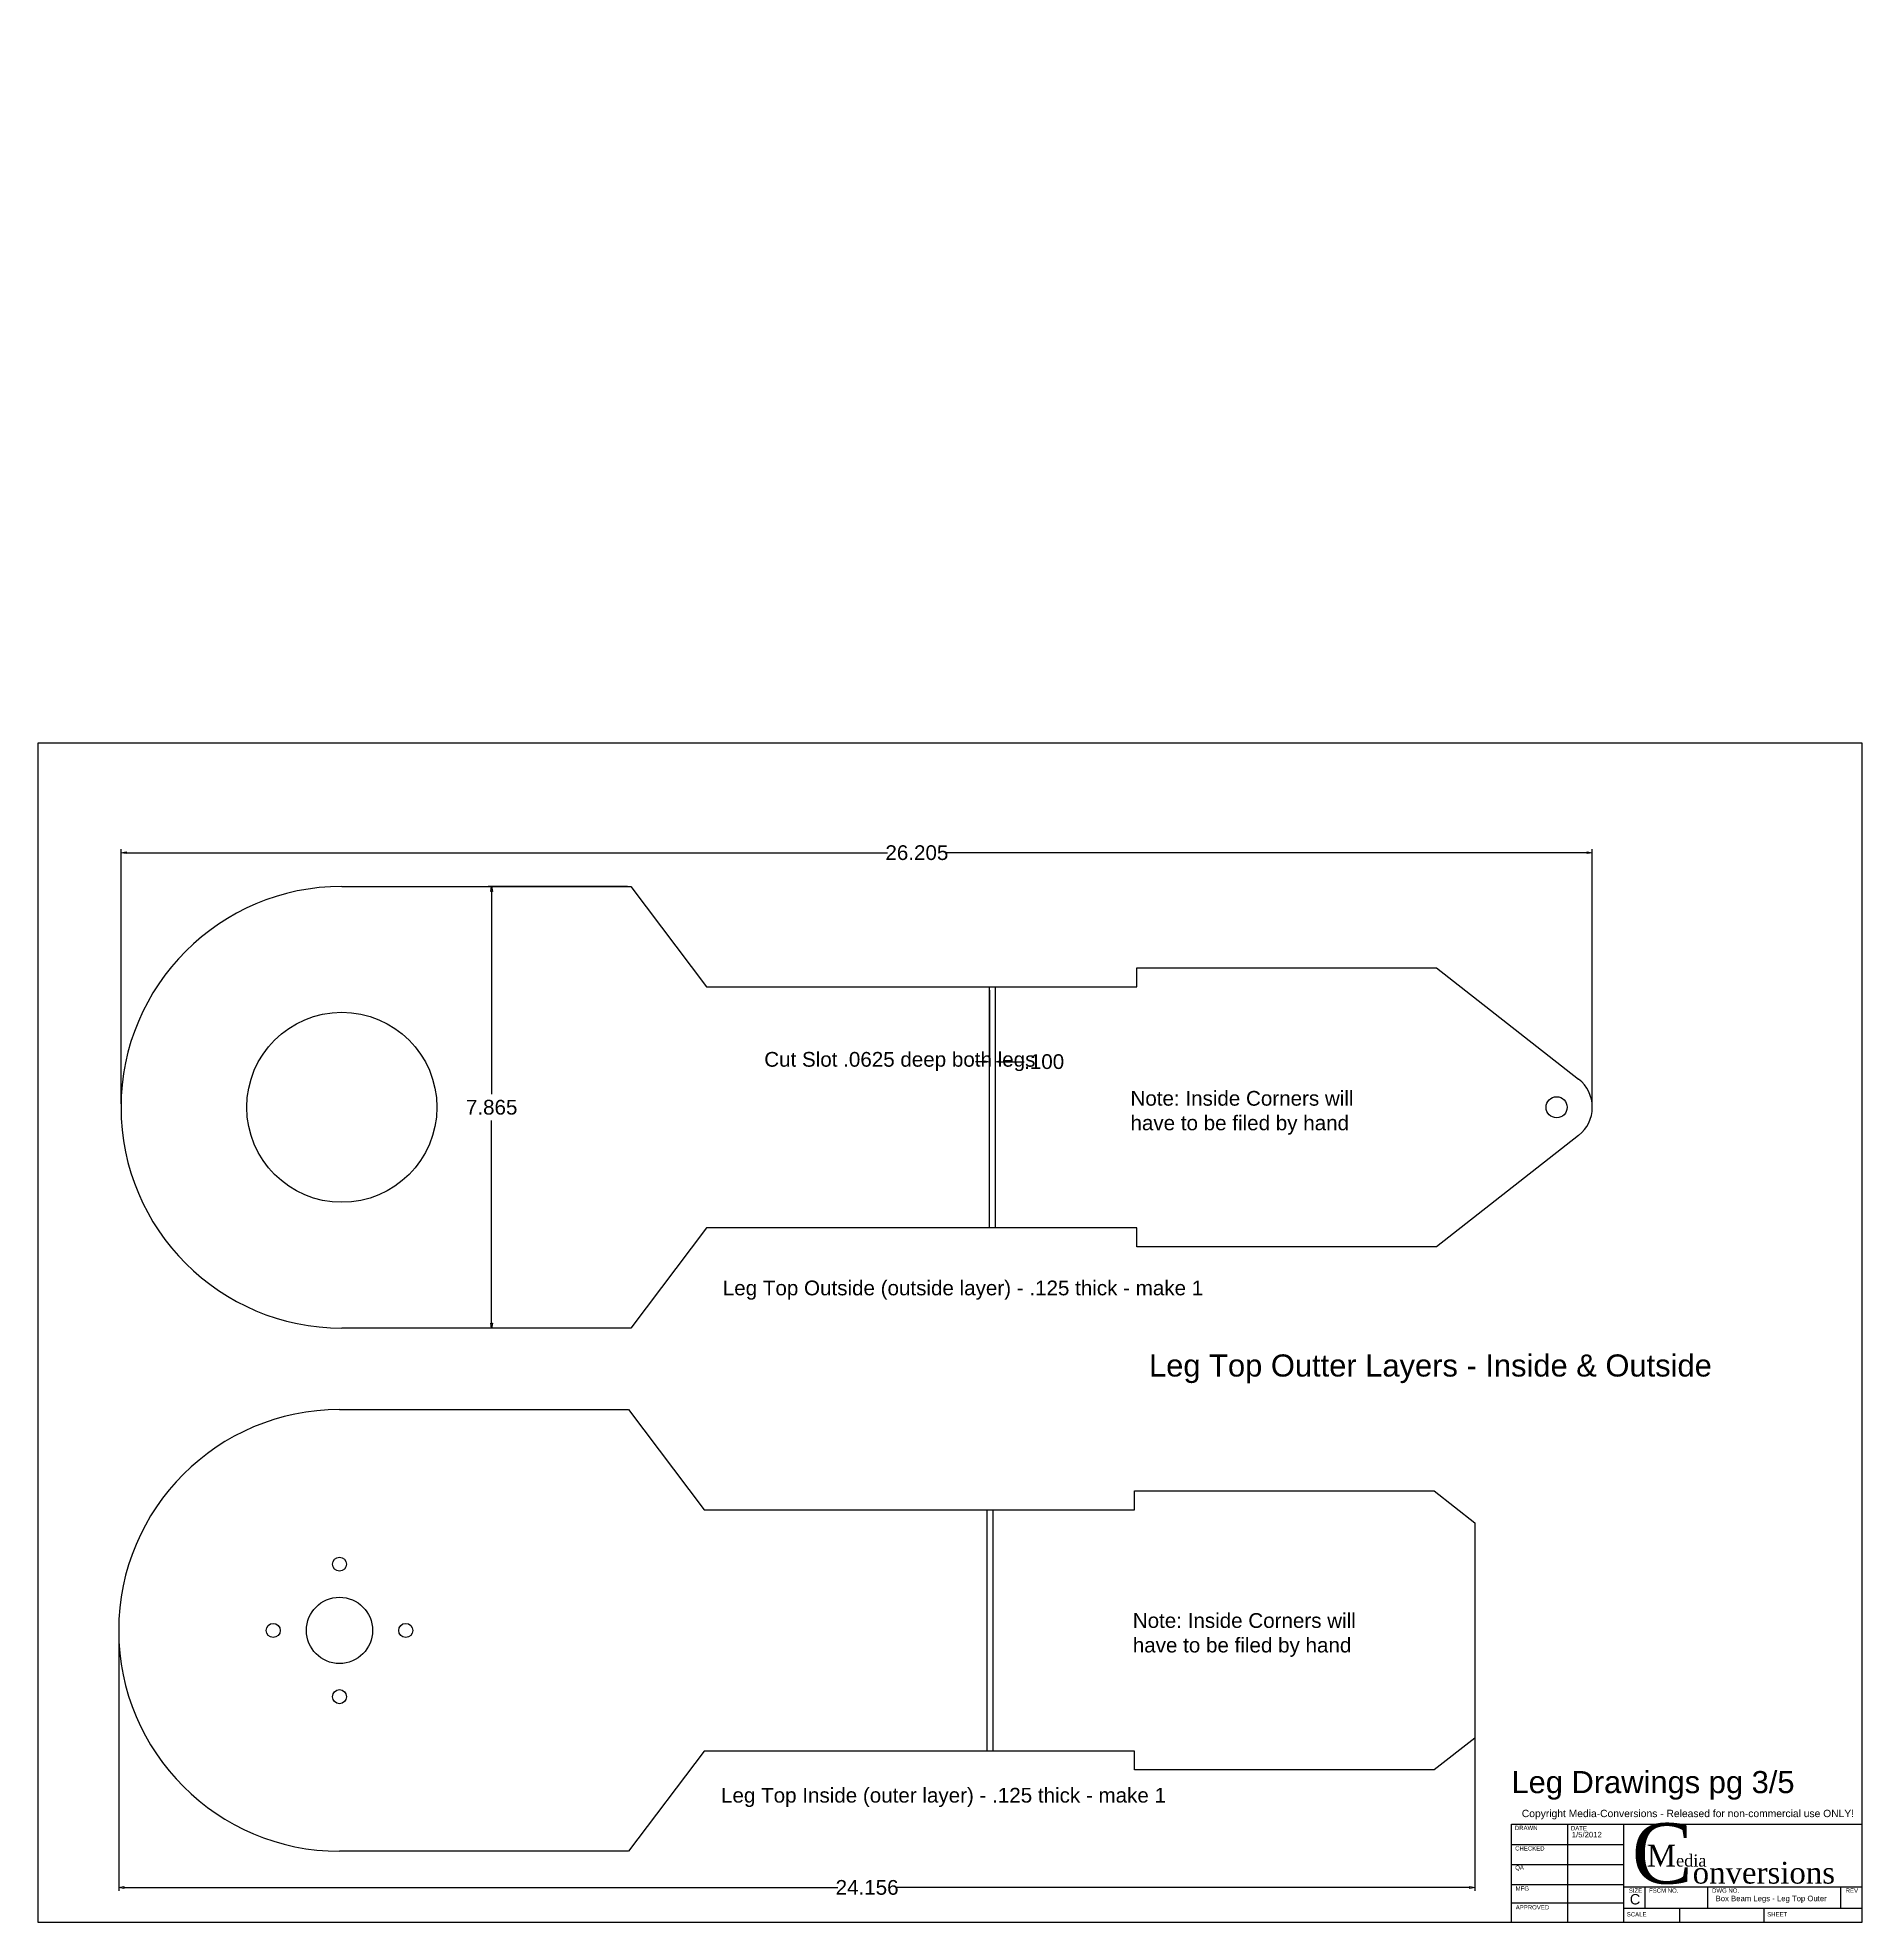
# Model space of a CAD drawing. Extents: x 0 to 32.5, y 0 to 33.6.
import ezdxf

# ---------------------------------------------------------------- set-up
doc = ezdxf.new("R2010")
doc.units = 0
doc.header["$MEASUREMENT"] = 0
for name, color, linetype in [('CONTINUOUS', 7, 'CONTINUOUS'), ('DIMENSIONS', 7, 'CONTINUOUS'), ('VISIBLE', 7, 'CONTINUOUS')]:
    doc.layers.add(name, color=color, linetype=linetype)
doc.dimstyles.get("Standard").update_dxf_attribs({"dimtxt": 0.18, "dimasz": 0.18, "dimexe": 0.18, "dimexo": 0.0625, "dimgap": 0.09, "dimtad": 0, "dimtih": 1, "dimtoh": 1, "dimdec": 4, "dimzin": 0, "dimtxsty": 'STANDARD', "dimcen": 0.09, "dimazin": 3, "dimtfac": 1, "dimtdec": 4, "dimtofl": 0, "dimtmove": 0, "dimatfit": 3, "dimtolj": 1, "dimtzin": 0})

# ---------------------------------------------------------------- blocks, each defined once
blk = doc.blocks.new('D1')
at = {"layer": 'DIMENSIONS'}
for p, q in [((25.598, 7.053), (25.598, 0.558)), ((1.443, 5.136), (1.443, 0.558)), ((1.533, 0.62), (14.253, 0.62)), ((25.508, 0.62), (15.294, 0.62))]:
    blk.add_line(p, q, dxfattribs=at)
for points in [[(1.443, 0.62), (1.533, 0.635), (1.533, 0.605), (1.443, 0.62)], [(25.598, 0.62), (25.508, 0.605), (25.508, 0.635), (25.598, 0.62)]]:
    blk.add_lwpolyline(points, dxfattribs=at)
at = {"layer": 'DIMENSIONS', "insert": (14.773, 0.62), "char_height": 0.26242, "attachment_point": 5}
for s in ['{\\fArial|b0|i0|c0|p0;24.156}{\\fMicrosoft Sans Serif|b0|i0|c0|p0;\\H0.3541667x;}', '{\\fArial|b0|i0|c0|p0;}', '{\\fArial|b0|i0|c0|p0;}']:
    blk.add_mtext(s, dxfattribs=at)
blk = doc.blocks.new('D2')
at = {"layer": 'DIMENSIONS'}
for p, q in [((1.485, 14.578), (1.485, 19.112)), ((1.575, 19.049), (15.139, 19.049)), ((27.6, 19.049), (16.181, 19.049)), ((27.69, 14.578), (27.69, 19.112))]:
    blk.add_line(p, q, dxfattribs=at)
for points in [[(1.485, 19.049), (1.575, 19.064), (1.575, 19.034), (1.485, 19.049)], [(27.69, 19.049), (27.6, 19.034), (27.6, 19.064), (27.69, 19.049)]]:
    blk.add_lwpolyline(points, dxfattribs=at)
at = {"layer": 'DIMENSIONS', "insert": (15.66, 19.049), "char_height": 0.26242, "attachment_point": 5}
for s in ['{\\fArial|b0|i0|c0|p0;26.205}{\\fMicrosoft Sans Serif|b0|i0|c0|p0;\\H0.3541667x;}', '{\\fArial|b0|i0|c0|p0;}', '{\\fArial|b0|i0|c0|p0;}']:
    blk.add_mtext(s, dxfattribs=at)
blk = doc.blocks.new('D3')
at = {"layer": 'DIMENSIONS'}
for p, q in [((10.503, 18.448), (8.024, 18.448)), ((8.086, 18.358), (8.086, 14.752)), ((8.086, 10.673), (8.086, 14.279)), ((10.503, 10.583), (8.024, 10.583))]:
    blk.add_line(p, q, dxfattribs=at)
for points in [[(8.086, 18.448), (8.101, 18.358), (8.071, 18.358), (8.086, 18.448)], [(8.086, 10.583), (8.071, 10.673), (8.101, 10.673), (8.086, 10.583)]]:
    blk.add_lwpolyline(points, dxfattribs=at)
at = {"layer": 'DIMENSIONS', "insert": (8.086, 14.515), "char_height": 0.26242, "attachment_point": 5}
for s in ['{\\fArial|b0|i0|c0|p0;7.865}{\\fMicrosoft Sans Serif|b0|i0|c0|p0;\\H0.3541667x;}', '{\\fArial|b0|i0|c0|p0;}', '{\\fArial|b0|i0|c0|p0;}']:
    blk.add_mtext(s, dxfattribs=at)
blk = doc.blocks.new('D4')
at = {"layer": 'DIMENSIONS'}
for p, q in [((16.955, 16.6), (16.955, 15.264)), ((17.055, 16.6), (17.055, 15.264)), ((16.865, 15.327), (16.705, 15.327)), ((17.145, 15.327), (17.573, 15.327)), ((17.573, 15.327), (17.573, 15.327))]:
    blk.add_line(p, q, dxfattribs=at)
for points in [[(16.955, 15.327), (16.865, 15.312), (16.865, 15.342), (16.955, 15.327)], [(17.055, 15.327), (17.145, 15.342), (17.145, 15.312), (17.055, 15.327)]]:
    blk.add_lwpolyline(points, dxfattribs=at)
at = {"layer": 'DIMENSIONS', "insert": (17.927, 15.327), "char_height": 0.26242, "attachment_point": 5}
for s in ['{\\fArial|b0|i0|c0|p0;.100}{\\fMicrosoft Sans Serif|b0|i0|c0|p0;\\H0.3541667x;}', '{\\fArial|b0|i0|c0|p0;}', '{\\fArial|b0|i0|c0|p0;}']:
    blk.add_mtext(s, dxfattribs=at)
blk = doc.blocks.new('BLOCK1')
at = {"layer": 'CONTINUOUS'}
for p, q in [((32.5, 21), (0, 21)), ((0, 21), (0, 0)), ((32.5, 0), (32.5, 21)), ((32.5, 20.5), (32.5, 20.875)), ((26.25, 1.75), (32.5, 1.75)), ((26.25, 0), (26.25, 1.75)), ((27.246, 1.75), (27.246, 0)), ((28.25, 0), (28.25, 1.75)), ((32.5, 0), (32.5, 1.75)), ((26.25, 1.388), (28.25, 1.388)), ((26.25, 1.031), (28.25, 1.031)), ((26.25, 0.675), (28.25, 0.675)), ((26.25, 0.344), (28.25, 0.344)), ((28.25, 0.63), (32.5, 0.63)), ((28.63, 0.25), (28.63, 0.63)), ((29.75, 0.25), (29.75, 0.63)), ((32.12, 0.25), (32.12, 0.63)), ((32.5, 0.125), (32.5, 0.5)), ((0, 0), (32.5, 0)), ((28.25, 0.25), (32.5, 0.25)), ((29.25, 0), (29.25, 0.25)), ((30.75, 0), (30.75, 0.25))]:
    blk.add_line(p, q, dxfattribs=at)
at = {"layer": 'CONTINUOUS', "attachment_point": 4}
for s, insert, char_height in [('{\\fArial|b0|i0|c0|p0;\\C7;DRAWN}{\\fArial|b0|i0|c0|p0;\\C7;}', (26.311, 1.682), 0.07654), ('{\\fArial|b0|i0|c0|p0;\\C7;DRAWN}{\\fArial|b0|i0|c0|p0;\\C7;}', (26.311, 1.682), 0.07654), ('{\\fArial|b0|i0|c0|p0;\\C1;Copyright Media-Conversions - Released for non-commercial use ONLY!}{\\fMS Shell Dlg|b0|i0|c0|p0;\\C7;\\H0.75x;}', (26.435, 1.919), 0.13121), ('{\\fArial|b0|i0|c0|p0;\\C7;DATE}{\\fArial|b0|i0|c0|p0;\\C7;}', (27.31, 1.676), 0.07654), ('{\\fArial|b0|i0|c0|p0;\\C7;DATE}{\\fArial|b0|i0|c0|p0;\\C7;}', (27.31, 1.676), 0.07654), ('{\\fTimes New Roman|b0|i0|c0|p0;\\C7;C}{\\fTimes New Roman|b0|i0|c0|p0;\\C7;\\H0.36x;onversions}{\\fMS Shell Dlg|b0|i0|c0|p0;\\C7;\\H0.09x;}', (28.394, 1.22), 1.076315), ('{\\fArial|b0|i0|c0|p0;\\C7;CHECKED}{\\fArial|b0|i0|c0|p0;\\C7;}', (26.317, 1.316), 0.07654), ('{\\fArial|b0|i0|c0|p0;\\C7;CHECKED}{\\fArial|b0|i0|c0|p0;\\C7;}', (26.317, 1.316), 0.07654), ('{\\fArial|b0|i0|c0|p0;\\C7;1/5/2012}{\\fArial|b0|i0|c0|p0;\\C7;}', (27.325, 1.561), 0.09841), ('{\\fTimes New Roman|b0|i0|c0|p0;\\C7;M}{\\fTimes New Roman|b0|i0|c0|p0;\\C7;\\H0.5555556x;edia}{\\fMS Shell Dlg|b0|i0|c0|p0;\\C7;\\H0.25x;}', (28.662, 1.185), 0.387473), ('{\\fArial|b0|i0|c0|p0;\\C7;QA}{\\fArial|b0|i0|c0|p0;\\C7;}', (26.318, 0.964), 0.07654), ('{\\fArial|b0|i0|c0|p0;\\C7;QA}{\\fArial|b0|i0|c0|p0;\\C7;}', (26.318, 0.964), 0.07654), ('{\\fArial|b0|i0|c0|p0;\\C7;MFG}{\\fArial|b0|i0|c0|p0;\\C7;}', (26.325, 0.601), 0.07654), ('{\\fArial|b0|i0|c0|p0;\\C7;MFG}{\\fArial|b0|i0|c0|p0;\\C7;}', (26.325, 0.601), 0.07654), ('{\\fArial|b0|i0|c0|p0;\\C7;SIZE}{\\fArial|b0|i0|c0|p0;\\C7;}', (28.341, 0.565), 0.07654), ('{\\fArial|b0|i0|c0|p0;\\C7;SIZE}{\\fArial|b0|i0|c0|p0;\\C7;}', (28.341, 0.565), 0.07654), ('{\\fArial|b0|i0|c0|p0;\\C7;C}{\\fArial|b0|i0|c0|p0;\\C7;}', (28.358, 0.409), 0.18588), ('{\\fArial|b0|i0|c0|p0;\\C7;C}{\\fArial|b0|i0|c0|p0;\\C7;}', (28.358, 0.409), 0.18588), ('{\\fArial|b0|i0|c0|p0;\\C7;FSCM NO.}{\\fArial|b0|i0|c0|p0;\\C7;}', (28.702, 0.565), 0.07654), ('{\\fArial|b0|i0|c0|p0;\\C7;FSCM NO.}{\\fArial|b0|i0|c0|p0;\\C7;}', (28.702, 0.565), 0.07654), ('{\\fArial|b0|i0|c0|p0;\\C7;DWG NO.}{\\fArial|b0|i0|c0|p0;\\C7;}', (29.824, 0.565), 0.07654), ('{\\fArial|b0|i0|c0|p0;\\C7;DWG NO.}{\\fArial|b0|i0|c0|p0;\\C7;}', (29.824, 0.565), 0.07654), ('{\\fArial|b0|i0|c0|p0;\\C7;Box Beam Legs - Leg Top Outer}{\\fArial|b0|i0|c0|p0;\\C7;}', (29.887, 0.41), 0.09841), ('{\\fArial|b0|i0|c0|p0;\\C7;REV}{\\fArial|b0|i0|c0|p0;\\C7;}', (32.204, 0.565), 0.07654), ('{\\fArial|b0|i0|c0|p0;\\C7;REV}{\\fArial|b0|i0|c0|p0;\\C7;}', (32.204, 0.565), 0.07654), ('{\\fArial|b0|i0|c0|p0;\\C7;APPROVED}{\\fArial|b0|i0|c0|p0;\\C7;}', (26.327, 0.267), 0.07654), ('{\\fArial|b0|i0|c0|p0;\\C7;APPROVED}{\\fArial|b0|i0|c0|p0;\\C7;}', (26.327, 0.267), 0.07654), ('{\\fArial|b0|i0|c0|p0;\\C7;SCALE}{\\fArial|b0|i0|c0|p0;\\C7;}', (28.305, 0.142), 0.07654), ('{\\fArial|b0|i0|c0|p0;\\C7;SCALE}{\\fArial|b0|i0|c0|p0;\\C7;}', (28.305, 0.142), 0.07654), ('{\\fArial|b0|i0|c0|p0;\\C7;SHEET}{\\fArial|b0|i0|c0|p0;\\C7;}', (30.806, 0.142), 0.07654), ('{\\fArial|b0|i0|c0|p0;\\C7;SHEET}{\\fArial|b0|i0|c0|p0;\\C7;}', (30.806, 0.142), 0.07654)]:
    blk.add_mtext(s, dxfattribs=dict(at, insert=insert, char_height=char_height))

msp = doc.modelspace()

# ---------------------------------------------------------------- linework, layer by layer
at = {"layer": 'VISIBLE'}
for p, q in [((5.4171, 18.4479), (10.5653, 18.4479)), ((10.5653, 18.4479), (11.9102, 16.6629)), ((19.5801, 16.6629), (19.5801, 17.0004)), ((19.5801, 17.0004), (24.9163, 17.0004)), ((24.9163, 17.0004), (27.447, 15.0151)), ((11.9102, 16.6629), (16.9551, 16.6629)), ((16.9551, 16.6629), (17.0551, 16.6629)), ((16.9551, 12.3679), (16.9551, 16.6629)), ((17.0551, 16.6629), (17.0551, 12.3679)), ((17.0551, 16.6629), (19.5801, 16.6629)), ((27.447, 14.0158), (24.9163, 12.0304)), ((11.9102, 12.3679), (10.5653, 10.5829)), ((16.9551, 12.3679), (11.9102, 12.3679)), ((17.0551, 12.3679), (16.9551, 12.3679)), ((19.5801, 12.3679), (17.0551, 12.3679)), ((19.5801, 12.0304), (19.5801, 12.3679)), ((24.9163, 12.0304), (19.5801, 12.0304)), ((10.5653, 10.5829), (5.4171, 10.5829)), ((5.3755, 9.1309), (10.5237, 9.1309)), ((10.5237, 9.1309), (11.8686, 7.3459)), ((19.5385, 7.6834), (24.8747, 7.6834)), ((19.5385, 7.3459), (19.5385, 7.6834)), ((24.8747, 7.6834), (25.5985, 7.1155)), ((11.8686, 7.3459), (16.9135, 7.3459)), ((16.9135, 7.3459), (17.0135, 7.3459)), ((16.9135, 3.0509), (16.9135, 7.3459)), ((17.0135, 7.3459), (17.0135, 3.0509)), ((17.0135, 7.3459), (19.5385, 7.3459)), ((25.5985, 7.1155), (25.5985, 3.2812)), ((11.8686, 3.0509), (10.5237, 1.2659)), ((16.9135, 3.0509), (11.8686, 3.0509)), ((17.0135, 3.0509), (16.9135, 3.0509)), ((19.5385, 3.0509), (17.0135, 3.0509)), ((19.5385, 2.7134), (19.5385, 3.0509)), ((25.5985, 3.2812), (24.8747, 2.7134)), ((24.8747, 2.7134), (19.5385, 2.7134)), ((10.5237, 1.2659), (5.3755, 1.2659))]:
    msp.add_line(p, q, dxfattribs=at)
for centre, radius in [((5.4171, 14.5154), 1.6925), ((27.0551, 14.5154), 0.1875), ((5.3755, 6.3784), 0.125), ((5.3755, 5.1984), 0.59), ((4.1955, 5.1984), 0.125), ((6.5555, 5.1984), 0.125), ((5.3755, 4.0184), 0.125)]:
    msp.add_circle(centre, radius, dxfattribs=at)
for centre, radius, start, end in [((5.4171, 14.5154), 3.9325, 90, 270), ((27.0551, 14.5154), 0.635, 308.11436, 51.88564), ((5.3755, 5.1984), 3.9325, 90, 270)]:
    msp.add_arc(centre, radius, start, end, dxfattribs=at)

# ---------------------------------------------------------------- block references
at = {"layer": 'CONTINUOUS'}
msp.add_blockref('BLOCK1', (0, 0), dxfattribs=at)

# ---------------------------------------------------------------- texts
at = {"layer": 'CONTINUOUS', "attachment_point": 1}
for s, insert, char_height in [('{\\fArial|b0|i0|c0|p0;\\C7;Cut Slot .0625 deep both legs}{\\fArial|b0|i0|c0|p0;\\C7;\\H0.4375x;}', (12.9415, 15.5006), 0.26242), ('{\\fArial|b0|i0|c0|p0;\\C1;Note: Inside Corners will }{\\fArial|b0|i0|c0|p0;\\C1;\\Phave to be filed by hand}{\\fArial|b0|i0|c0|p0;\\C7;\\H0.4375x;}', (19.4646, 14.8064), 0.26242), ('{\\fArial|b0|i0|c0|p0;\\C7;Leg Top Outside (outside layer) - .125 thick - make 1}{\\fArial|b0|i0|c0|p0;\\C7;\\H0.4375x;}', (12.2032, 11.429), 0.2624204), ('{\\fArial|b0|i0|c0|p0;\\C7;Leg Top Outter Layers - Inside & Outside}{\\fArial|b0|i0|c0|p0;\\C7;\\H0.2916667x;}', (19.7953, 10.1137), 0.3936306), ('{\\fArial|b0|i0|c0|p0;\\C1;Note: Inside Corners will}{\\fArial|b0|i0|c0|p0;\\C1;\\Phave to be filed by hand}{\\fArial|b0|i0|c0|p0;\\C7;\\H0.4375x;}', (19.5059, 5.5059), 0.26242), ('{\\fArial|b0|i0|c0|p0;\\C7;Leg Drawings pg 3/5}{\\fArial|b0|i0|c0|p0;\\C7;\\H0.2916667x;}', (26.25, 2.6942), 0.393631), ('{\\fArial|b0|i0|c0|p0;\\C7;Leg Top Inside (outer layer) - .125 thick - make 1}{\\fArial|b0|i0|c0|p0;\\C7;\\H0.4375x;}', (12.1718, 2.3943), 0.2624204)]:
    msp.add_mtext(s, dxfattribs=dict(at, insert=insert, char_height=char_height))

# ---------------------------------------------------------------- dimensions: what is measured, and where the dimension line sits
at = {"layer": 'DIMENSIONS'}
for p1, p2, picture, middle in [((1.4846018816, 14.5154445378), (27.6901018816, 14.5154445378), 'D2', (21.0774277805, 33.5648051585)), ((25.5984993286, 7.1155159869), (1.4429993286, 5.198354646), 'D1', (20.148883483, 5.8185541348))]:
    dim = msp.add_linear_dim(base=(0, 0), p1=p1, p2=p2, dimstyle='STANDARD', override={"dimtxt": 0.26242, "dimtad": 0, "dimdec": 3, "dimzin": 0, "dimse1": 0, "dimse2": 0, "dimsd1": 0, "dimsd2": 0, "dimadec": 3, "dimazin": 0, "dimtol": 0, "dimlim": 0, "dimtp": 0.00019685, "dimtm": 7.87402e-05, "dimtdec": 3}, dxfattribs=at)
    dim.commit()
    dim.dimension.update_dxf_attribs({"geometry": picture, "text_midpoint": middle})
for p1, p2, angle, picture, middle, turn in [((16.9551, 16.6629), (17.0551, 16.6629), 180, 'D4', (23.3438, 29.8423), 180), ((10.5653, 18.4479), (10.5653, 10.5829), 90, 'D3', (13.5035, 29.0309), 90)]:
    dim = msp.add_linear_dim(base=(0, 0), p1=p1, p2=p2, angle=angle, dimstyle='STANDARD', override={"dimtxt": 0.26242, "dimtad": 0, "dimdec": 3, "dimzin": 0, "dimse1": 0, "dimse2": 0, "dimsd1": 0, "dimsd2": 0, "dimadec": 3, "dimazin": 0, "dimtol": 0, "dimlim": 0, "dimtp": 0.00019685, "dimtm": 7.87402e-05, "dimtdec": 3}, dxfattribs=at)
    dim.commit()
    dim.dimension.update_dxf_attribs({"geometry": picture, "text_midpoint": middle, "text_rotation": turn})

doc.saveas('drawing.dxf')
